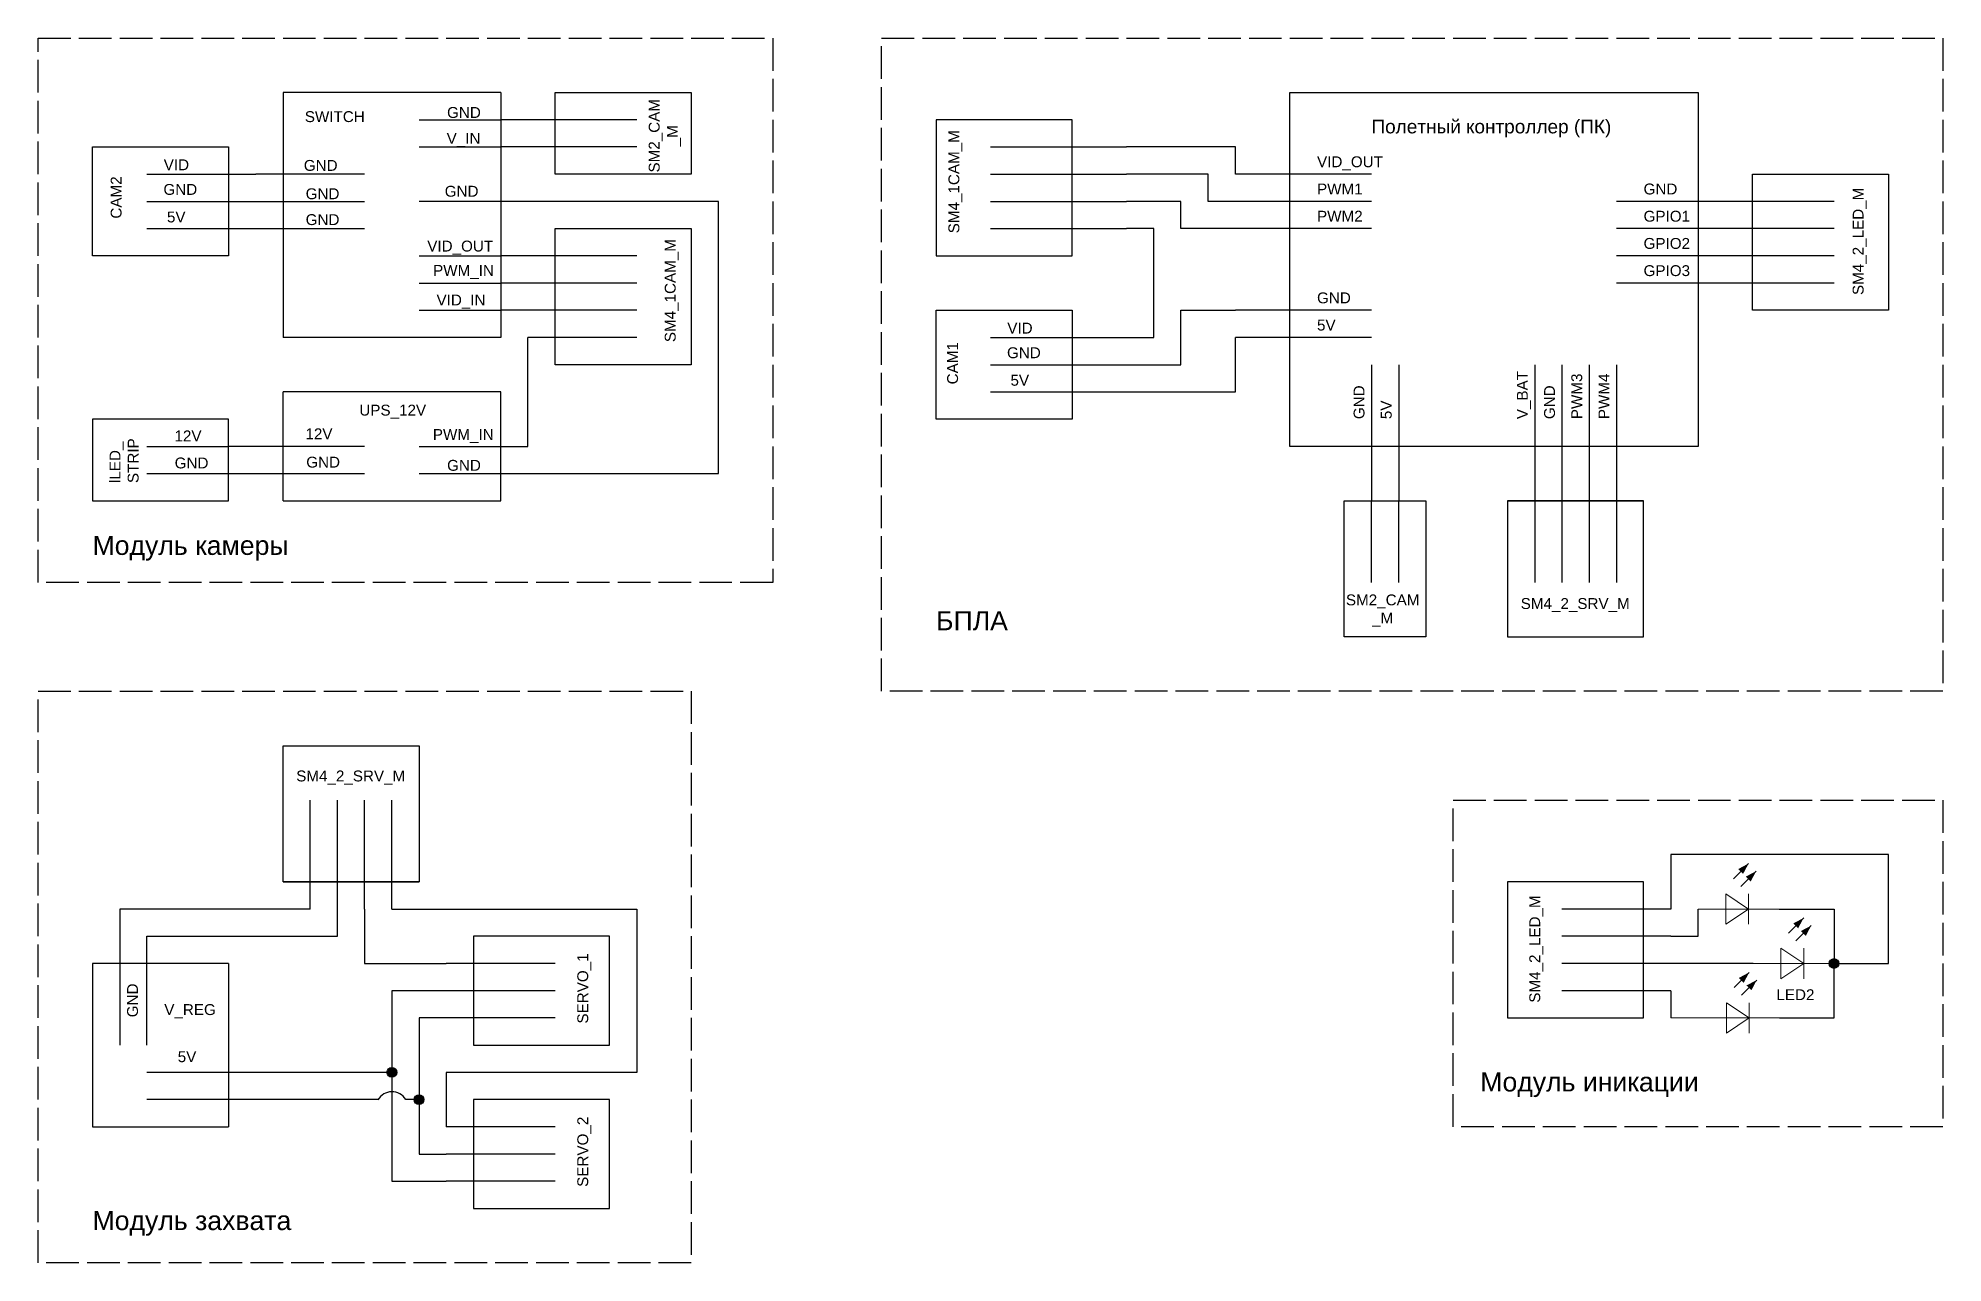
# Model space of a CAD drawing. Header units: millimetres. Extents: x 1990 to 5680, y 1670 to 2120.
# Drawn here: x 1990 to 2690, y 1670 to 2120 of the extents above; entities that cross this region are included whole.
import ezdxf

# ---------------------------------------------------------------- set-up
doc = ezdxf.new("R2010")
doc.units = ezdxf.units.MM
doc.linetypes.add('ACAD_ISO02W100', pattern=[15, 12, -3])
doc.layers.add('001_Dark_1 30', color=7, linetype='Continuous', lineweight=0, true_color=0x242424)
doc.styles.get("Standard").update_dxf_attribs({"font": 'arial.ttf'})

msp = doc.modelspace()

# ---------------------------------------------------------------- texts
for s, width, heights, insert, char_height, attachment_point in [('SWITCH', 100, [10], (2088.02, 2093.15), 4, 1), ('GND', 23.9653, [6.23], (2140.29, 2094.67), 4, 1), ('Полетный контроллер (ПК)', 100, [10], (2480, 2090), 5, 1), ('V_IN', 23.9653, [6.23], (2140.14, 2085.17), 4, 1), ('VID', 23.9653, [6.23], (2036.17, 2075.44), 4, 1), ('GND', 23.9653, [6.23], (2087.65, 2075.22), 4, 1), ('VID_OUT', 23.6151, [6.23], (2460, 2076.56), 4, 1), ('GND', 23.9653, [6.23], (2036.06, 2066.4), 4, 1), ('GND', 23.9653, [6.23], (2139.44, 2065.73), 4, 1), ('PWM1', 23.9653, [6.23], (2460, 2066.56), 4, 1), ('GND', 23.9653, [6.23], (2580, 2066.56), 4, 1), ('GND', 23.9653, [6.23], (2088.33, 2064.81), 4, 1), ('5V', 23.9653, [6.23], (2037.35, 2056.29), 4, 1), ('GND', 23.9653, [6.23], (2088.33, 2055.31), 4, 1), ('PWM2', 23.9653, [6.23], (2460, 2056.56), 4, 1), ('GPIO1', 23.9653, [6.23], (2580, 2056.56), 4, 1), ('VID_OUT', 23.9653, [6.23], (2133.02, 2045.59), 4, 1), ('GPIO2', 23.9653, [6.23], (2580, 2046.56), 4, 1), ('PWM_IN', 23.9653, [6.23], (2135.16, 2036.65), 4, 1), ('GPIO3', 23.9653, [6.23], (2580, 2036.56), 4, 1), ('VID_IN', 23.9653, [6.23], (2136.42, 2025.78), 4, 1), ('GND', 23.9653, [6.23], (2460, 2026.56), 4, 1), ('5V', 23.9653, [6.23], (2460, 2016.56), 4, 1), ('VID', 23.9653, [6.23], (2346.17, 2015.44), 4, 1), ('GND', 23.9653, [6.23], (2346.06, 2006.4), 4, 1), ('5V', 23.9653, [6.23], (2347.35, 1996.29), 4, 1), ('UPS_12V', 100, [10], (2108.05, 1985.31), 4, 1), ('12V', 23.9653, [6.23], (2040.12, 1975.84), 4, 1), ('12V', 23.9653, [6.23], (2088.24, 1976.59), 4, 1), ('PWM_IN', 23.9653, [6.23], (2135.07, 1976.37), 4, 1), ('GND', 23.9653, [6.23], (2040.19, 1965.9), 4, 1), ('GND', 23.9653, [6.23], (2088.54, 1966.2), 4, 1), ('GND', 23.9653, [6.23], (2140.31, 1965.03), 4, 1), ('Модуль камеры', 100, [10], (2010, 1937.12), 7, 1), ('\\pxqc;SM2_CAM\\P_M', 45.0653, [18.88], (2461.59, 1915.59), 4, 1), ('SM4_2_SRV_M', 100, [10], (2534.85, 1914.25), 4, 1), ('БПЛА', 100, [10], (2320, 1909.44), 7, 1), ('SM4_2_SRV_M', 100, [10], (2084.85, 1845.75), 4, 7), ('V_REG', 100, [10], (2036.37, 1759.91), 4, 7), ('LED2', 23.9653, [6.23], (2628.82, 1770.53), 4, 1), ('5V', 43.3327, [6.54], (2048.15, 1747.75), 4, 3), ('Модуль иникации', 100, [10], (2520, 1740), 7, 1), ('Модуль захвата', 100, [10], (2010, 1689.06), 7, 1)]:
    msp.add_mtext_dynamic_manual_height_columns(s, width=width, gutter_width=12.5, heights=heights, dxfattribs=dict(insert=insert, char_height=char_height, attachment_point=attachment_point))
at = {"char_height": 4, "rotation": 90}
for s, width, heights, insert, attachment_point in [('\\pxqc;SM2_CAM\\P_M', 45.0653, [18.88], (2214.41, 2061.59), 1), ('SM4_1CAM_M', 100, [10], (2324.55, 2048.29), 1), ('CAM2', 100, [10], (2016.68, 2053.67), 1), ('SM4_2_LED_M', 100, [10], (2656.84, 2025.6), 1), ('SM4_1CAM_M', 100, [10], (2225.45, 2008.29), 7), ('CAM1', 100, [10], (2324.07, 1992.78), 1), ('V_BAT', 23.9653, [6.23], (2533.44, 1980), 1), ('PWM3', 23.9653, [6.23], (2553.44, 1980), 1), ('PWM4', 23.9653, [6.23], (2563.44, 1980), 1), ('GND', 23.9653, [6.23], (2473.44, 1980), 1), ('GND', 23.9653, [6.23], (2543.44, 1980), 1), ('5V', 23.9653, [6.23], (2483.44, 1980), 1), ('lLED_\\PSTRIP', 103.6387, [26.46], (2016.26, 1956.52), 1), ('SM4_2_LED_M', 100, [10], (2543.16, 1765.6), 7), ('SERVO_1', 103.6387, [26.46], (2188.15, 1757.94), 1), ('GND', 23.9653, [6.23], (2022.7, 1772.66), 3), ('SERVO_2', 103.6387, [26.46], (2188.15, 1697.94), 1)]:
    msp.add_mtext_dynamic_manual_height_columns(s, width=width, gutter_width=12.5, heights=heights, dxfattribs=dict(at, insert=insert, attachment_point=attachment_point))

# ---------------------------------------------------------------- hatches: boundary and pattern name
h = msp.add_hatch(color=256)
h.dxf.hatch_style = 1
h.paths.add_polyline_path([(2648.21, 1780, 1), (2651.79, 1780, 1)])
h = msp.add_hatch(color=256)
h.dxf.hatch_style = 1
h.paths.add_polyline_path([(2118.21, 1740, 1), (2121.79, 1740, 1)])
h = msp.add_hatch(color=256)
h.dxf.hatch_style = 1
h.paths.add_polyline_path([(2128.21, 1730, 1), (2131.79, 1730, 1)])
at = {"layer": '001_Dark_1 30'}
h = msp.add_hatch(color=0, dxfattribs=at)
h.dxf.hatch_style = 1
h.paths.add_polyline_path([(2614.76, 1814.69), (2616.55, 1812.9), (2618.61, 1816.75), (2618.61, 1816.75)])
h = msp.add_hatch(color=0, dxfattribs=at)
h.dxf.hatch_style = 1
h.paths.add_polyline_path([(2617.58, 1811.93), (2619.38, 1810.14), (2621.36, 1813.92), (2621.36, 1813.92)])
h = msp.add_hatch(color=0, dxfattribs=at)
h.dxf.hatch_style = 1
h.paths.add_polyline_path([(2634.99, 1794.69), (2636.78, 1792.9), (2638.84, 1796.75), (2638.84, 1796.75)])
h = msp.add_hatch(color=0, dxfattribs=at)
h.dxf.hatch_style = 1
h.paths.add_polyline_path([(2637.81, 1791.93), (2639.61, 1790.14), (2641.6, 1793.92), (2641.6, 1793.92)])
h = msp.add_hatch(color=0, dxfattribs=at)
h.dxf.hatch_style = 1
h.paths.add_polyline_path([(2614.99, 1774.69), (2616.78, 1772.9), (2618.84, 1776.75), (2618.84, 1776.75)])
h = msp.add_hatch(color=0, dxfattribs=at)
h.dxf.hatch_style = 1
h.paths.add_polyline_path([(2617.81, 1771.93), (2619.61, 1770.14), (2621.6, 1773.92), (2621.6, 1773.92)])

# ---------------------------------------------------------------- linework, layer by layer
at = {"linetype": 'ACAD_ISO02W100'}
for p, q in [((1990, 1920), (1990, 2120)), ((1990, 2120), (2260, 2120)), ((2260, 2120), (2260, 1920)), ((2300, 2120), (2690, 2120)), ((2300, 1880), (2300, 2120)), ((2690, 2120), (2690, 1880)), ((2260, 1920), (1990, 1920)), ((1990, 1880), (2230, 1880)), ((1990, 1670), (1990, 1880)), ((2230, 1880), (2230, 1670)), ((2690, 1880), (2300, 1880)), ((2510, 1840), (2690, 1840)), ((2510, 1720), (2510, 1840)), ((2690, 1840), (2690, 1720)), ((2690, 1720), (2510, 1720)), ((2230, 1670), (1990, 1670))]:
    msp.add_line(p, q, dxfattribs=at)
for p, q in [((2080, 2100), (2080, 2010)), ((2160, 2100), (2080, 2100)), ((2160, 2100), (2160, 2010)), ((2180, 2070), (2180, 2100)), ((2180, 2100), (2230, 2100)), ((2230, 2100), (2230, 2070)), ((2130, 2090), (2160, 2090)), ((2210, 2090), (2160, 2090)), ((2370, 2090), (2320, 2090)), ((2320, 2090), (2320, 2040)), ((2370, 2040), (2370, 2090)), ((2130, 2080), (2160, 2080)), ((2210, 2080), (2160, 2080)), ((2340, 2080), (2390, 2080)), ((2430, 2080), (2390, 2080)), ((2430, 2070), (2430, 2080)), ((2030, 2070), (2070, 2070)), ((2110, 2070), (2070, 2070)), ((2230, 2070), (2180, 2070)), ((2340, 2070), (2390, 2070)), ((2420, 2070), (2390, 2070)), ((2420, 2060), (2420, 2070)), ((2480, 2070), (2430, 2070)), ((2620, 2020), (2620, 2070)), ((2620, 2070), (2670, 2070)), ((2670, 2070), (2670, 2020)), ((2030, 2060), (2070, 2060)), ((2070, 2060), (2110, 2060)), ((2240, 2060), (2130, 2060)), ((2240, 1960), (2240, 2060)), ((2340, 2060), (2390, 2060)), ((2410, 2060), (2390, 2060)), ((2410, 2050), (2410, 2060)), ((2430, 2060), (2420, 2060)), ((2480, 2060), (2430, 2060)), ((2620, 2060), (2570, 2060)), ((2650, 2060), (2620, 2060)), ((2030, 2050), (2070, 2050)), ((2070, 2050), (2110, 2050)), ((2180, 2000), (2180, 2050)), ((2180, 2050), (2230, 2050)), ((2230, 2050), (2230, 2000)), ((2340, 2050), (2390, 2050)), ((2400, 2050), (2390, 2050)), ((2400, 2040), (2400, 2050)), ((2430, 2050), (2410, 2050)), ((2480, 2050), (2430, 2050)), ((2620, 2050), (2570, 2050)), ((2650, 2050), (2620, 2050)), ((2130, 2040), (2160, 2040)), ((2210, 2040), (2160, 2040)), ((2320, 2040), (2370, 2040)), ((2400, 2010), (2400, 2040)), ((2620, 2040), (2570, 2040)), ((2650, 2040), (2620, 2040)), ((2130, 2030), (2160, 2030)), ((2210, 2030), (2160, 2030)), ((2620, 2030), (2570, 2030)), ((2650, 2030), (2620, 2030)), ((2130, 2020), (2160, 2020)), ((2210, 2020), (2160, 2020)), ((2410, 2000), (2410, 2020)), ((2410, 2020), (2430, 2020)), ((2480, 2020), (2430, 2020)), ((2670, 2020), (2620, 2020)), ((2160, 2010), (2080, 2010)), ((2210, 2010), (2170, 2010)), ((2170, 1970), (2170, 2010)), ((2340, 2010), (2400, 2010)), ((2480, 2010), (2430, 2010)), ((2430, 1990), (2430, 2010)), ((2230, 2000), (2180, 2000)), ((2340, 2000), (2400, 2000)), ((2400, 2000), (2410, 2000)), ((2480, 2000), (2480, 1950)), ((2490, 2000), (2490, 1950)), ((2540, 2000), (2540, 1920)), ((2550, 2000), (2550, 1920)), ((2560, 2000), (2560, 1920)), ((2570, 2000), (2570, 1920)), ((2080, 1950), (2080, 1990)), ((2160, 1990), (2080, 1990)), ((2160, 1950), (2160, 1990)), ((2340, 1990), (2390, 1990)), ((2390, 1990), (2430, 1990)), ((2060, 1980), (2010, 1980)), ((2010, 1980), (2010, 1950)), ((2060, 1950), (2060, 1980)), ((2030, 1970), (2060, 1970)), ((2110, 1970), (2060, 1970)), ((2130, 1970), (2170, 1970)), ((2030, 1960), (2060, 1960)), ((2060, 1960), (2110, 1960)), ((2130, 1960), (2240, 1960)), ((2010, 1950), (2060, 1950)), ((2080, 1950), (2160, 1950)), ((2470, 1900), (2470, 1950)), ((2470, 1950), (2500, 1950)), ((2480, 1920), (2480, 1950)), ((2490, 1920), (2490, 1950)), ((2500, 1950), (2500, 1900)), ((2530, 1950), (2530, 1900)), ((2580, 1900), (2580, 1950)), ((2500, 1900), (2470, 1900)), ((2530, 1900), (2580, 1900)), ((2080, 1810), (2080, 1860)), ((2080, 1860), (2130, 1860)), ((2130, 1860), (2130, 1810)), ((2090, 1800), (2090, 1840)), ((2100, 1800), (2100, 1840)), ((2110, 1800), (2110, 1840)), ((2120, 1800), (2120, 1840)), ((2670, 1820), (2590, 1820)), ((2590, 1820), (2590, 1800)), ((2670, 1780), (2670, 1820)), ((2580, 1810), (2530, 1810)), ((2530, 1810), (2530, 1760)), ((2580, 1760), (2580, 1810)), ((2090, 1800), (2020, 1800)), ((2020, 1800), (2020, 1750)), ((2100, 1790), (2100, 1800)), ((2110, 1800), (2110, 1780)), ((2120, 1800), (2210, 1800)), ((2210, 1800), (2210, 1740)), ((2590, 1800), (2550, 1800)), ((2600, 1790), (2600, 1800)), ((2629.77, 1800), (2650, 1800)), ((2650, 1800), (2650, 1780)), ((2030, 1750), (2030, 1790)), ((2030, 1790), (2100, 1790)), ((2200, 1790), (2150, 1790)), ((2150, 1790), (2150, 1750)), ((2200, 1750), (2200, 1790)), ((2590, 1790), (2550, 1790)), ((2590, 1790), (2600, 1790)), ((2060, 1780), (2010, 1780)), ((2010, 1780), (2010, 1720)), ((2060, 1780), (2060, 1720)), ((2110, 1780), (2140, 1780)), ((2180, 1780), (2140, 1780)), ((2620.23, 1780), (2550, 1780)), ((2650, 1760), (2650, 1780)), ((2650, 1780), (2670, 1780)), ((2140, 1770), (2120, 1770)), ((2120, 1770), (2120, 1700)), ((2180, 1770), (2140, 1770)), ((2590, 1770), (2550, 1770)), ((2590, 1770), (2590, 1760)), ((2140, 1760), (2130, 1760)), ((2130, 1760), (2130, 1710)), ((2180, 1760), (2140, 1760)), ((2530, 1760), (2580, 1760)), ((2630, 1760), (2650, 1760)), ((2150, 1750), (2200, 1750)), ((2070, 1740), (2030, 1740)), ((2120, 1740), (2070, 1740)), ((2210, 1740), (2140, 1740)), ((2140, 1740), (2140, 1720)), ((2070, 1730), (2030, 1730)), ((2114.93, 1730), (2070, 1730)), ((2130, 1730), (2125.08, 1730)), ((2200, 1730), (2150, 1730)), ((2150, 1730), (2150, 1690)), ((2200, 1690), (2200, 1730)), ((2010, 1720), (2060, 1720)), ((2180, 1720), (2140, 1720)), ((2130, 1710), (2140, 1710)), ((2180, 1710), (2140, 1710)), ((2120, 1700), (2140, 1700)), ((2180, 1700), (2140, 1700)), ((2150, 1690), (2200, 1690))]:
    msp.add_line(p, q)
for points in [[(2450, 2100), (2600, 2100), (2600, 1970), (2450, 1970)], [(2010, 2080), (2060, 2080), (2060, 2040), (2010, 2040)], [(2320, 2020), (2370, 2020), (2370, 1980), (2320, 1980)], [(2530, 1950), (2580, 1950), (2580, 1950), (2530, 1950)], [(2080, 1810), (2130, 1810), (2130, 1810), (2080, 1810)]]:
    msp.add_lwpolyline(points, close=True)
for centre in [(2650, 1780), (2120, 1740), (2130, 1730)]:
    msp.add_circle(centre, 1.79)
msp.add_arc((2120.01, 1726.98), 5.9, 30.76465, 150.15816)
at = {"layer": '001_Dark_1 30', "color": 0}
for points in [[(2613.02, 1811.16), (2618.61, 1816.75)], [(2615.78, 1808.34), (2621.36, 1813.92)], [(2629.77, 1800), (2600, 1800)], [(2618.61, 1794.42), (2618.61, 1805.58)], [(2633.25, 1791.16), (2638.84, 1796.75)], [(2636.01, 1788.34), (2641.6, 1793.92)], [(2638.84, 1774.42), (2638.84, 1785.58)], [(2650, 1780), (2620.23, 1780)], [(2613.25, 1771.16), (2618.84, 1776.75)], [(2616.01, 1768.34), (2621.6, 1773.92)], [(2618.84, 1754.42), (2618.84, 1765.58)], [(2630, 1760), (2590, 1760)]]:
    msp.add_lwpolyline(points, dxfattribs=at)
for points in [[(2610.27, 1805.58), (2618.61, 1800), (2610.27, 1794.42)], [(2630.5, 1785.58), (2638.84, 1780), (2630.5, 1774.42)], [(2610.5, 1765.58), (2618.84, 1760), (2610.5, 1754.42)]]:
    msp.add_lwpolyline(points, close=True, dxfattribs=at)

msp.set_redraw_order([(e.dxf.handle, doc.entitydb.next_handle()) for e in msp.query("TEXT MTEXT ATTDEF DIMENSION ARC_DIMENSION")])  # texts and dimensions are drawn at this point

doc.saveas('drawing.dxf')
